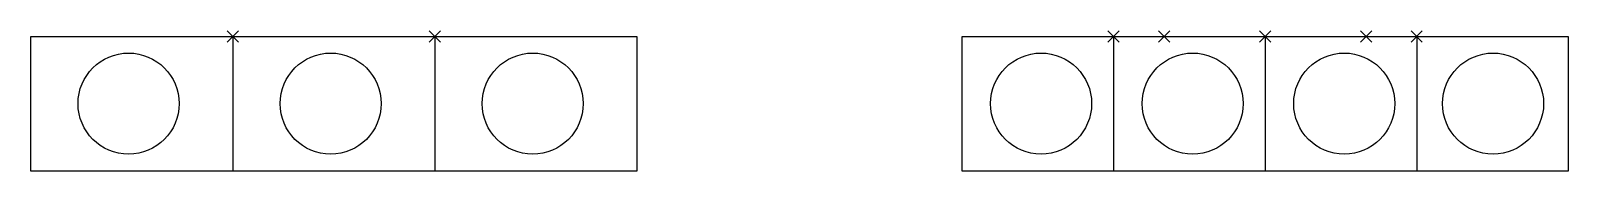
# Model space of a CAD drawing. Header units: inches. Extents: x -109431 to 29005, y -34715 to -1756.
# Drawn here: x -49872.3 to -49598.4, y -11525.8 to -11500.8 of the extents above; entities that cross this region are included whole.
import ezdxf

# ---------------------------------------------------------------- set-up
doc = ezdxf.new("R2010")
doc.units = ezdxf.units.IN
doc.header["$LTSCALE"] = 0.05
doc.header["$MEASUREMENT"] = 0
doc.header["$PDMODE"] = 3
doc.header["$PDSIZE"] = -4
doc.layers.add('Flooring Layout', color=7, linetype='Continuous')

msp = doc.modelspace()

# ---------------------------------------------------------------- linework, layer by layer
at = {"layer": 'Flooring Layout', "ltscale": 50}
for p, q in [((-49872.31022, -11501.77239), (-49764.31022, -11501.77239)), ((-49872.31022, -11525.77239), (-49872.31022, -11501.77239)), ((-49836.31022, -11501.77239), (-49836.31022, -11525.77239)), ((-49800.31022, -11501.77239), (-49800.31022, -11525.77239)), ((-49764.31022, -11501.77239), (-49764.31022, -11525.77239)), ((-49706.41006, -11501.77239), (-49598.41006, -11501.77239)), ((-49706.41006, -11525.77239), (-49706.41006, -11501.77239)), ((-49679.41006, -11501.77239), (-49679.41006, -11525.77239)), ((-49652.41006, -11501.77239), (-49652.41006, -11525.77239)), ((-49625.41006, -11501.77239), (-49625.41006, -11525.77239)), ((-49598.41006, -11501.77239), (-49598.41006, -11525.77239)), ((-49764.31022, -11525.77239), (-49872.31022, -11525.77239)), ((-49598.41006, -11525.77239), (-49706.41006, -11525.77239))]:
    msp.add_line(p, q, dxfattribs=at)
for centre in [(-49854.88242, -11513.73943), (-49818.88242, -11513.73943), (-49782.88242, -11513.73943), (-49692.32037, -11513.73943), (-49665.32037, -11513.73943), (-49638.32037, -11513.73943), (-49611.80184, -11513.73943)]:
    msp.add_circle(centre, 9, dxfattribs=at)
at = {"layer": 'Flooring Layout'}
for p in [(-49836.31022, -11501.77239), (-49800.31022, -11501.77239), (-49679.41006, -11501.77239), (-49670.41006, -11501.77239), (-49652.41006, -11501.77239), (-49634.41006, -11501.77239), (-49625.41006, -11501.77239)]:
    msp.add_point(p, dxfattribs=at)

doc.saveas('drawing.dxf')
